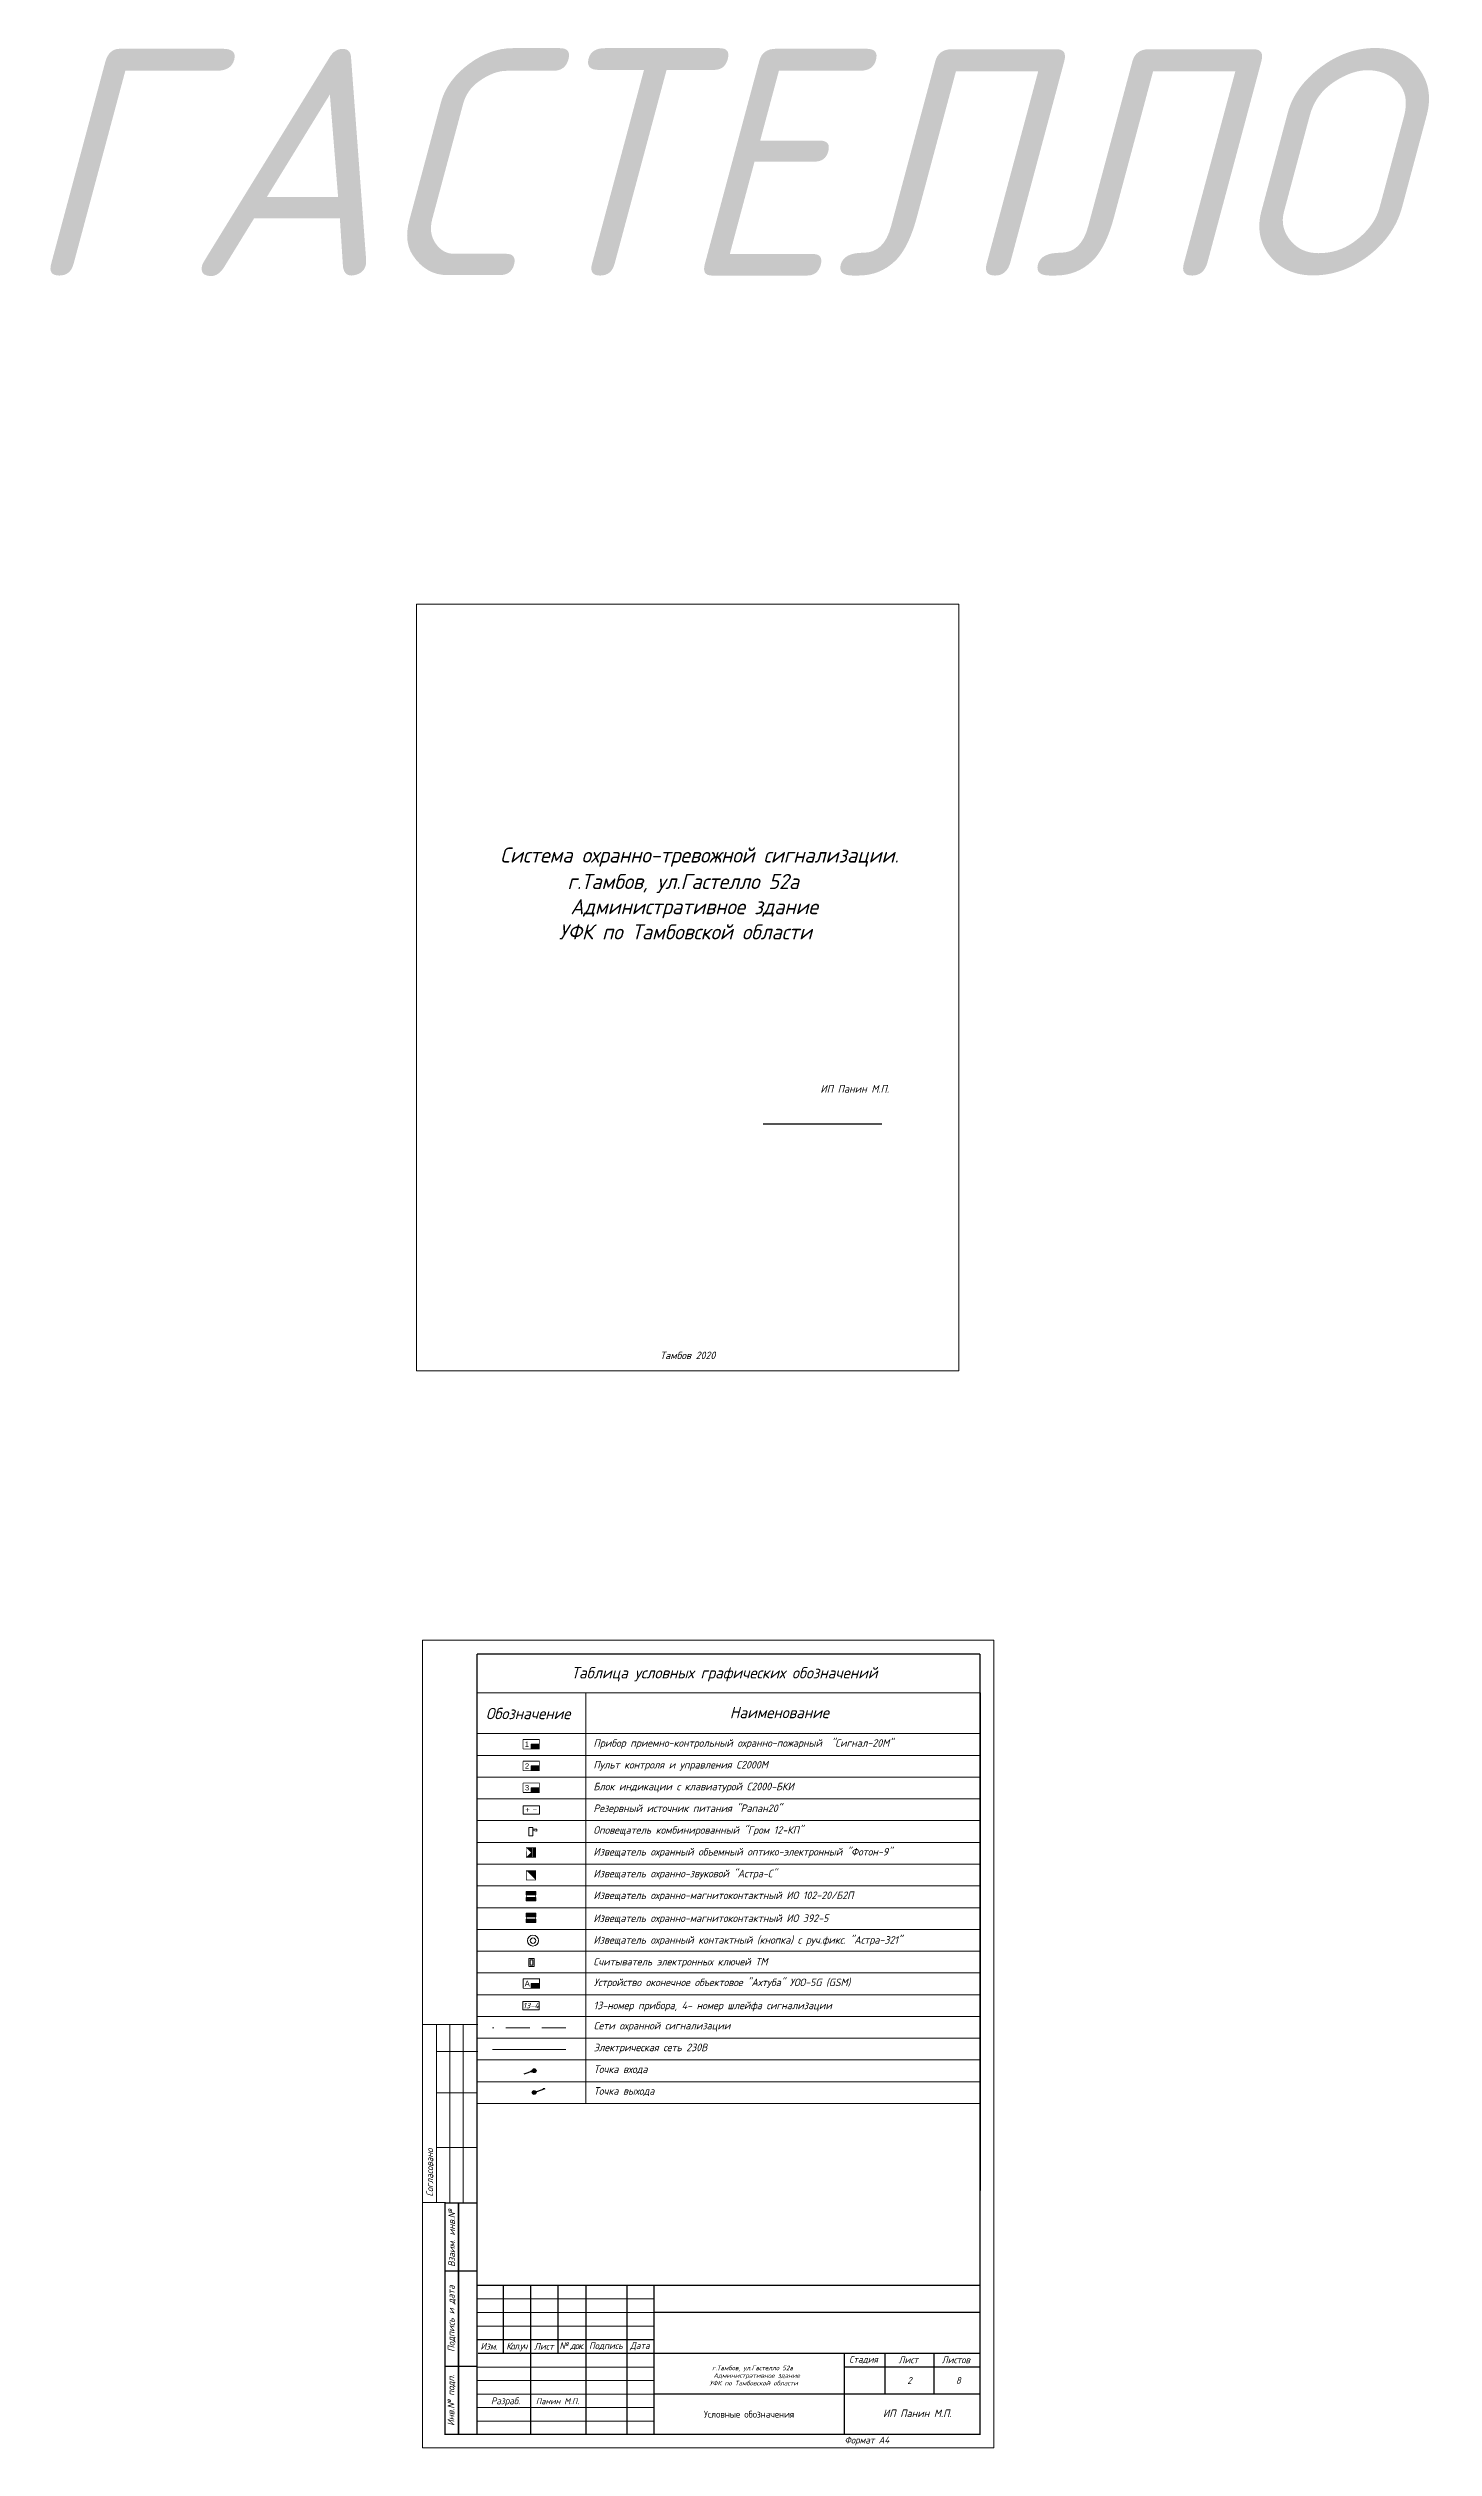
# Model space of a CAD drawing. Header units: inches. Extents: x -24 to 3888, y 393 to 1828.
# Drawn here: x 825.8 to 1009.3, y 1507.4 to 1825.1 of the extents above; entities that cross this region are included whole.
import ezdxf

# ---------------------------------------------------------------- set-up
doc = ezdxf.new("R2010")
doc.units = ezdxf.units.IN
doc.header["$MEASUREMENT"] = 0
for name, pattern in [('Caddy_Solid', [0]), ('HIDDEN2', [4.7625, 3.175, -1.5875]), ('НЕВИДИМАЯ', [9.525, 6.35, -3.175])]:
    doc.linetypes.add(name, pattern=pattern)
doc.layers.get('0').transparency = 0.7
for name, color, linetype in [('BLK_12_THHN', 9, 'Continuous'), ('DESC', 7, 'Continuous'), ('LINK', 9, 'Continuous')]:
    doc.layers.add(name, color=color, linetype=linetype)
doc.styles.get("Standard").update_dxf_attribs({"font": 'GOST_Common Italic_0.ttf'})

msp = doc.modelspace()

# ---------------------------------------------------------------- texts
at = {"layer": 'DESC', "insert": (822.49, 1824.98), "char_height": 30, "attachment_point": 1}
msp.add_mtext_dynamic_manual_height_columns('ГАСТЕЛЛО', width=202.8632, gutter_width=1, heights=[0], dxfattribs=at)
at = {"layer": 'DESC', "color": 0, "lineweight": 15, "attachment_point": 1}
for s, width, heights, insert, char_height in [('Система охранно-тревожной сигнализации.', 59.1919, [0], (885.69, 1719.27), 2), ('\\pi12.9823;г.Тамбов, ул.Гастелло 52а\\P\\pi12.16336; Административное здание \\P\\pi11.84291;УФК по Тамбовской области', 59.1919, [0], (881.61, 1715.77), 2), ('\\pi4.80835;ИП Панин М.П.', 17.9743, [1.74], (923.26, 1687.82), 1), ('Тамбов 2020', 59.1919, [0], (906.85, 1652.54), 1), ('Таблица условных графических обозначений', 45.6025, [0.959], (895.1, 1610.78), 1.5), ('Обозначение', 14.4, [0], (883.79, 1605.38), 1.5), ('Наименование', 14.4, [0], (916.08, 1605.51), 1.5), ('Прибор приемно-контрольный охранно-пожарный  "Сигнал-20М"', 49.91, [0], (898.03, 1601.23), 1), ('Пульт контроля и управления С2000М', 49.91, [1.3], (898.03, 1598.35), 1), ('Блок индикации с клавиатурой С2000-БКИ', 49.91, [0], (898.03, 1595.47), 1), ('Резервный источник питания "Рапан20"', 49.91, [0], (898.03, 1592.59), 1), ('Оповещатель комбинированный "Гром 12-КП"', 49.91, [0], (898.03, 1589.71), 1), ('Извещатель охранный объемный оптико-электронный "Фотон-9"', 49.91, [0], (898.03, 1586.83), 1), ('Извещатель охранно-звуковой "Астра-С"', 49.91, [0], (898.03, 1583.95), 1), ('Извещатель охранно-магнитоконтактный ИО 102-20/Б2П', 49.91, [0], (898.03, 1581.07), 1), ('Извещатель охранно-магнитоконтактный ИО 392-5', 49.91, [0], (898.03, 1578.04), 1), ('Извещатель охранный контактный (кнопка) с руч.фикс. "Астра-321"', 49.91, [0], (898.03, 1575.16), 1), ('Устройство оконечное объектовое "Ахтуба" УОО-5G (GSM)', 49.91, [0], (898.06, 1569.55), 1), ('Считыватель электронных ключей ТМ', 49.91, [0], (898.03, 1572.28), 1), ('13-номер прибора, 4- номер шлейфа сигнализации', 49.91, [0], (898.06, 1566.49), 1), ('Сети охранной сигнализации', 49.91, [0], (898.07, 1563.81), 1), ('Электрическая сеть 230В', 49.91, [0], (898.07, 1560.93), 1), ('Точка входа', 49.91, [0], (898.07, 1558.05), 1), ('Точка выхода', 49.91, [0], (898.07, 1555.17), 1), ('\\pi24.61185;г.Тамбов, ул.Гастелло 52а\\P\\pi24.36617; Административное здание \\P\\pi24.27003;УФК по Тамбовской области', 59.1919, [0], (889.12, 1518.3), 0.6), ('\\pi4.80835;ИП Панин М.П.', 17.9743, [1.74], (931.54, 1512.5), 1)]:
    msp.add_mtext_dynamic_manual_height_columns(s, width=width, gutter_width=1, heights=heights, dxfattribs=dict(at, insert=insert, char_height=char_height))
at = {"layer": 'DESC', "color": 0, "lineweight": 15}
for s, insert, char_height, width, attachment_point in [('{\\fArial|b0|i0|c204|p34;2}', (889.24, 1597.69), 0.72, 1.08, 5), ('{\\fArial|b0|i0|c204|p34;1}', (889.24, 1600.57), 0.72, 1.08, 5), ('{\\fArial|b0|i0|c204|p34;3}', (889.24, 1594.81), 0.72, 1.08, 5), ('{\\fArial|b0|i0|c204|p34;А}', (889.27, 1568.89), 0.72, 1.08, 5), ('13-4', (889.77, 1565.97), 0.72, 2.16, 5), ('Изм.', (884.21, 1520.88), 0.9, 3.4805, 5), ('{\\T0.85;Кол.уч}', (887.85, 1520.78), 0.9, 3.6119, 5), ('Лист', (891.47, 1520.88), 0.9, 3.6273, 5), ('{\\T0.85;№ док.}', (895.13, 1520.88), 0.9, 3.6803, 5), ('Подпись', (899.67, 1520.88), 0.9, 5.4, 5), ('Дата', (904.17, 1520.88), 0.9, 3.6, 5), ('Стадия', (933.77, 1519.08), 0.9, 5.4, 5), ('Лист', (939.71, 1519.08), 0.9, 6.48, 5), ('Листов', (946, 1519.08), 0.9, 6.0943, 5), ('2', (939.86, 1516.35), 0.9, 6.4543, 5), ('8', (946.32, 1516.35), 0.9, 6.4543, 5), ('Разраб.', (886.39, 1513.53), 0.9, 7.0924, 5), ('{\\fGOST Common|b0|i0|c204|p34;Условные обозначения }', (918.63, 1511.88), 0.9, 25.2, 5), ('Формат А4', (931.26, 1508.33), 0.9, 9.0683, 4)]:
    msp.add_mtext(s, dxfattribs=dict(at, insert=insert, char_height=char_height, width=width, attachment_point=attachment_point))
at = {"layer": 'DESC', "color": 0, "lineweight": 15, "char_height": 0.9, "rotation": 90}
for s, insert, width, attachment_point in [('Cогласовано', (875.92, 1540.67), 10.814, 1), (' Взаим. инв.№', (879.27, 1530.83), 16.5013, 4), ('Подпись и дата', (879.27, 1524.53), 12.6, 5), ('Инв.№ подп.', (879.24, 1513.73), 9, 5)]:
    msp.add_mtext(s, dxfattribs=dict(at, insert=insert, width=width, attachment_point=attachment_point))
at = {"layer": 'DESC', "lineweight": 15, "insert": (893.27, 1513.6), "char_height": 0.787, "width": 6.3, "attachment_point": 5}
msp.add_mtext('Панин М.П.', dxfattribs=at)

# ---------------------------------------------------------------- blocks, each defined once
blk = doc.blocks.new('Объем')
at = {"const_width": 0.2}
blk.add_lwpolyline([(0, 0), (0, 3), (3, 3), (3, 0)], close=True, dxfattribs=at)
for points in [[(0.21, 2.94), (0.21, 0.09)], [(0.41, 2.94), (0.41, 0.09)], [(0.61, 2.94), (0.61, 0.09)], [(0.8, 2.94), (0.8, 0.09)], [(1.01, 2.94), (1.01, 0.09)], [(1.21, 2.94), (1.21, 0.09)], [(1.39, 1.52), (2.81, 2.97)], [(1.39, 2.94), (1.39, 0.09)], [(1.39, 1.48), (2.82, 0.03)], [(1.56, 2.93), (1.56, 1.76)], [(1.56, 0.09), (1.56, 1.25)], [(1.74, 0.06), (1.74, 1.05)], [(1.76, 2.94), (1.76, 1.94)], [(1.94, 2.95), (1.94, 2.15)], [(1.94, 0.06), (1.94, 0.87)], [(2.13, 2.93), (2.13, 2.33)], [(2.13, 0.05), (2.13, 0.66)], [(2.3, 2.93), (2.3, 2.52)], [(2.31, 0.06), (2.31, 0.48)], [(2.49, 2.94), (2.49, 2.7)], [(2.49, 0.07), (2.49, 0.29)]]:
    blk.add_lwpolyline(points, dxfattribs=at)
blk = doc.blocks.new('Звуковой')
blk.add_lwpolyline([(0.1, 2.9, 0, 4, 0), (1.5, 1.51, 4, 4, 0)], format="xyseb")
at = {"const_width": 0.2}
blk.add_lwpolyline([(0, 0), (0, 3), (3, 3), (3, 0)], close=True, dxfattribs=at)

# ---------------------------------------------------------------- hatches: boundary and pattern name
at = {"layer": 'BLK_12_THHN'}
h = msp.add_hatch(color=0, dxfattribs=at)
h.dxf.hatch_style = 1
h.paths.add_polyline_path([(889.96, 1557.28), (889.78, 1557.22), (889.81, 1557.14)])
h.paths.add_polyline_path([(889.76, 1557.3), (889.78, 1557.22), (889.96, 1557.28)])
h = msp.add_hatch(color=0, dxfattribs=at)
h.dxf.hatch_style = 1
h.paths.add_polyline_path([(890.44, 1557.35, 1), (889.95, 1557.35, 1)])
h = msp.add_hatch(color=0, dxfattribs=at)
h.dxf.hatch_style = 1
h.paths.add_polyline_path([(890.44, 1554.47, 1), (889.95, 1554.47, 1)])
h = msp.add_hatch(color=0, dxfattribs=at)
h.dxf.hatch_style = 1
h.paths.add_polyline_path([(891.59, 1554.94), (891.42, 1554.88), (891.44, 1554.8)])
h.paths.add_polyline_path([(891.39, 1554.96), (891.42, 1554.88), (891.59, 1554.94)])
at = {"layer": 'DESC', "lineweight": 15}
for points in [[(889.78, 1600.57), (889.78, 1599.94), (890.86, 1599.94), (890.86, 1600.57)], [(889.78, 1597.69), (889.78, 1597.06), (890.86, 1597.06), (890.86, 1597.69)], [(889.78, 1594.81), (889.78, 1594.18), (890.86, 1594.18), (890.86, 1594.81)], [(889.81, 1568.89), (889.81, 1568.26), (890.89, 1568.26), (890.89, 1568.89)]]:
    msp.add_hatch(color=0, dxfattribs=at).paths.add_polyline_path(points)
h = msp.add_hatch(color=0, dxfattribs=at)
h.dxf.hatch_style = 1
h.paths.add_polyline_path([(889.14, 1580.29), (889.14, 1579.83), (890.4, 1579.83), (890.4, 1580.29)])
h.paths.add_polyline_path([(890.4, 1580.62), (890.4, 1581.09), (889.14, 1581.09), (889.14, 1580.62)])
h = msp.add_hatch(color=0, dxfattribs=at)
h.dxf.hatch_style = 1
h.paths.add_polyline_path([(889.14, 1577.41), (889.14, 1576.95), (890.4, 1576.95), (890.4, 1577.41)])
h.paths.add_polyline_path([(890.4, 1577.74), (890.4, 1578.21), (889.14, 1578.21), (889.14, 1577.74)])

# ---------------------------------------------------------------- linework, layer by layer
at = {"layer": 'BLK_12_THHN', "color": 0}
for p, q in [((889.96, 1557.28), (888.84, 1556.9)), ((889.96, 1557.28), (889.76, 1557.3)), ((889.81, 1557.14), (889.76, 1557.3)), ((889.96, 1557.28), (889.81, 1557.14)), ((891.59, 1554.94), (890.48, 1554.56)), ((891.59, 1554.94), (891.39, 1554.96)), ((891.44, 1554.8), (891.39, 1554.96))]:
    msp.add_line(p, q, dxfattribs=at)
for centre in [(890.19, 1557.35), (890.19, 1554.47)]:
    msp.add_circle(centre, 0.249, dxfattribs=at)
at = {"layer": 'DESC', "linetype": 'Caddy_Solid', "lineweight": 15}
for p, q in [((874.62, 1751.48), (874.62, 1650)), ((946.38, 1751.48), (874.62, 1751.48)), ((946.38, 1650), (946.38, 1751.48)), ((874.62, 1650), (946.38, 1650))]:
    msp.add_line(p, q, dxfattribs=at)
at = {"layer": 'DESC', "color": 0, "lineweight": 15}
for p, q in [((875.41, 1507.41), (875.41, 1614.33)), ((875.41, 1614.33), (951.01, 1614.33)), ((951.01, 1614.33), (951.01, 1507.41)), ((882.64, 1607.37), (949.24, 1607.37)), ((897.04, 1607.37), (897.04, 1553.01)), ((949.24, 1607.37), (949.24, 1584.69)), ((897.04, 1601.97), (949.24, 1601.97)), ((949.24, 1601.19), (949.24, 1600.71)), ((882.64, 1599.09), (949.24, 1599.09)), ((882.64, 1596.21), (949.24, 1596.21)), ((882.64, 1593.33), (949.24, 1593.33)), ((882.64, 1590.45), (949.24, 1590.45)), ((897.04, 1587.57), (949.24, 1587.57)), ((882.64, 1584.69), (949.24, 1584.69)), ((949.24, 1584.69), (949.24, 1541.49)), ((882.64, 1581.81), (949.24, 1581.81)), ((882.64, 1578.93), (949.24, 1578.93)), ((882.64, 1576.05), (949.24, 1576.05)), ((882.64, 1573.17), (949.24, 1573.17)), ((882.64, 1570.29), (949.24, 1570.29)), ((882.64, 1567.41), (949.24, 1567.41)), ((875.48, 1563.46), (882.74, 1563.46)), ((877.26, 1563.46), (877.26, 1539.96)), ((879.04, 1563.46), (879.04, 1539.96)), ((880.81, 1563.46), (880.81, 1539.96)), ((882.64, 1564.53), (949.24, 1564.53)), ((877.26, 1559.91), (882.74, 1559.91)), ((882.64, 1561.65), (949.24, 1561.65)), ((882.64, 1558.77), (949.24, 1558.77)), ((877.26, 1554.44), (882.61, 1554.44)), ((882.64, 1555.89), (949.24, 1555.89)), ((882.64, 1553.01), (949.24, 1553.01)), ((877.26, 1547.2), (882.61, 1547.2)), ((878.44, 1539.91), (875.49, 1539.91)), ((882.63, 1527.15), (906.03, 1527.15)), ((882.63, 1525.35), (906.03, 1525.35)), ((882.63, 1516.35), (906.03, 1516.35)), ((882.63, 1514.55), (906.03, 1514.55)), ((882.63, 1512.75), (906.03, 1512.75)), ((882.61, 1510.95), (906.03, 1510.95)), ((951.01, 1507.41), (875.41, 1507.41))]:
    msp.add_line(p, q, dxfattribs=at)
at = {"layer": 'DESC', "color": 0, "linetype": 'HIDDEN2', "lineweight": 15}
msp.add_line((894.38, 1563.02), (884.68, 1563.02), dxfattribs=at)
at = {"layer": 'DESC', "color": 0, "linetype": 'ByBlock', "lineweight": 15}
msp.add_line((894.38, 1560.14), (884.68, 1560.14), dxfattribs=at)
at = {"layer": 'DESC', "color": 0, "linetype": 'Continuous', "lineweight": 15}
for p, q in [((882.7, 1523.55), (906.06, 1523.55)), ((882.7, 1518.11), (905.96, 1518.11))]:
    msp.add_line(p, q, dxfattribs=at)
at = {"layer": 'DESC', "color": 0, "lineweight": 15}
msp.add_lwpolyline([(949.21, 1612.53, 0.18, 0.18, 0), (949.21, 1509.21, 0.18, 0.18, 0), (878.37, 1509.21, 0.18, 0.18, 0), (878.37, 1539.89, 0, 0, 0)], format="xyseb", dxfattribs=at)
for points, const_width in [([(882.61, 1509.21), (882.61, 1612.53)], 0.18), ([(882.61, 1612.53), (949.21, 1612.53)], 0.18), ([(888.7, 1601.2), (888.7, 1599.94)], 0.108), ([(888.7, 1601.2), (890.86, 1601.2), (890.86, 1599.94), (888.7, 1599.94)], 0.108), ([(888.7, 1598.32), (888.7, 1597.06)], 0.108), ([(888.7, 1598.32), (890.86, 1598.32), (890.86, 1597.06), (888.7, 1597.06)], 0.108), ([(888.7, 1595.44), (888.7, 1594.18)], 0.108), ([(888.7, 1595.44), (890.86, 1595.44), (890.86, 1594.18), (888.7, 1594.18)], 0.108), ([(889.14, 1581.09), (890.4, 1581.09), (890.4, 1579.83), (889.14, 1579.83), (889.14, 1581.09)], 0.084), ([(889.14, 1578.21), (890.4, 1578.21), (890.4, 1576.95), (889.14, 1576.95), (889.14, 1578.21)], 0.084), ([(888.73, 1569.52), (888.73, 1568.26)], 0.108), ([(888.73, 1569.52), (890.89, 1569.52), (890.89, 1568.26), (888.73, 1568.26)], 0.108), ([(878.29, 1539.83), (882.69, 1539.83)], 0.18), ([(880.17, 1509.23), (880.17, 1539.89)], 0.18), ([(878.37, 1530.83), (882.69, 1530.83)], 0.18), ([(882.63, 1528.95), (949.21, 1528.95)], 0.18), ([(889.73, 1528.95), (889.73, 1509.15)], 0.18), ([(897.03, 1528.95), (897.03, 1509.15)], 0.18), ([(902.46, 1528.9), (902.46, 1509.21)], 0.18), ([(906.03, 1528.95), (906.03, 1509.15)], 0.18), ([(906.04, 1525.38), (949.21, 1525.38)], 0.18), ([(882.63, 1521.75), (906.03, 1521.75)], 0.18), ([(931.23, 1519.92), (931.23, 1509.21)], 0.18), ([(936.63, 1519.92), (936.63, 1514.55)], 0.18), ([(878.37, 1518.23), (882.69, 1518.23)], 0.18), ([(906.03, 1518.15), (906.03, 1518.15)], 0.072), ([(931.23, 1518.15), (949.21, 1518.15)], 0.18), ([(906.03, 1514.55), (949.21, 1514.55)], 0.18)]:
    msp.add_lwpolyline(points, dxfattribs=dict(at, const_width=const_width))
for points in [[(897.04, 1601.97), (882.61, 1601.97)], [(890.86, 1600.57), (889.78, 1600.57)], [(889.78, 1600.57), (889.78, 1599.94)], [(889.78, 1599.94), (889.78, 1599.94)], [(890.86, 1597.69), (889.78, 1597.69)], [(889.78, 1597.69), (889.78, 1597.06)], [(889.78, 1597.06), (889.78, 1597.06)], [(890.86, 1594.81), (889.78, 1594.81)], [(889.78, 1594.81), (889.78, 1594.18)], [(889.78, 1594.18), (889.78, 1594.18)], [(889.46, 1589.53), (889.46, 1588.45), (890, 1588.45), (890, 1589.53), (889.46, 1589.53)], [(890, 1589.32), (890.54, 1589.32)], [(890, 1589.32), (890, 1589.14), (890.54, 1589.05)], [(890.54, 1589.32), (890.54, 1589.05)], [(897.04, 1587.57), (882.61, 1587.57)], [(889.46, 1572.22), (890.18, 1572.22), (890.18, 1571.14), (889.46, 1571.14), (889.46, 1572.22)], [(889.64, 1572.04), (890, 1572.04), (890, 1571.32), (889.64, 1571.32), (889.64, 1572.04)], [(888.69, 1566.51), (890.85, 1566.51), (890.85, 1565.43), (888.69, 1565.43), (888.69, 1566.51)], [(890.89, 1568.89), (889.81, 1568.89)], [(889.81, 1568.89), (889.81, 1568.26)], [(889.81, 1568.26), (889.81, 1568.26)]]:
    msp.add_lwpolyline(points, dxfattribs=at)
for points in [[(888.74, 1591.33), (890.9, 1591.33), (890.9, 1592.41), (888.74, 1592.41)], [(889.14, 1581.09), (890.4, 1581.09), (890.4, 1580.62), (889.14, 1580.62)], [(890.4, 1579.83), (889.14, 1579.83), (889.14, 1580.29), (890.4, 1580.29)], [(889.14, 1578.21), (890.4, 1578.21), (890.4, 1577.74), (889.14, 1577.74)], [(890.4, 1576.95), (889.14, 1576.95), (889.14, 1577.41), (890.4, 1577.41)]]:
    msp.add_lwpolyline(points, close=True, dxfattribs=at)
at = {"layer": 'DESC', "color": 0, "linetype": 'НЕВИДИМАЯ', "lineweight": 15, "const_width": 0.072}
for points in [[(889.05, 1591.89), (889.54, 1591.89)], [(889.29, 1592.14), (889.29, 1591.66)], [(890.02, 1591.89), (890.51, 1591.89)]]:
    msp.add_lwpolyline(points, dxfattribs=at)
at = {"layer": 'DESC', "color": 0, "linetype": 'Continuous', "lineweight": 15, "const_width": 0.18}
for points in [[(886.12, 1520.04), (886.12, 1528.95)], [(893.35, 1519.94), (893.35, 1528.95)], [(882.77, 1519.94), (949.21, 1519.94)], [(943.09, 1519.94), (943.09, 1514.55)]]:
    msp.add_lwpolyline(points, dxfattribs=at)
at = {"layer": 'DESC', "color": 0, "linetype": 'Continuous', "lineweight": 15}
for radius in [0.72, 0.36]:
    msp.add_circle((890.03, 1574.57), radius, dxfattribs=at)
at = {"layer": 'LINK', "color": 0}
msp.add_line((920.5, 1682.71), (936.18, 1682.71), dxfattribs=at)

# ---------------------------------------------------------------- block references
at = {"layer": 'DESC', "color": 0, "lineweight": 15}
for name, p, xscale, yscale, zscale, rotation in [('Объем', (890.39, 1585.61), -0.4199760000000501, 0.4199760000000061, 0.4199760000000001, 0.05815664228504325), ('Звуковой', (889.14, 1583.84), 0.4199975999999516, 0.4199975999999516, 0.4199975999999516, 270)]:
    msp.add_blockref(name, p, dxfattribs=dict(at, xscale=xscale, yscale=yscale, zscale=zscale, rotation=rotation))

msp.set_redraw_order([(e.dxf.handle, doc.entitydb.next_handle()) for e in msp.query("TEXT MTEXT ATTDEF DIMENSION ARC_DIMENSION")])  # texts and dimensions are drawn at this point

doc.saveas('drawing.dxf')
